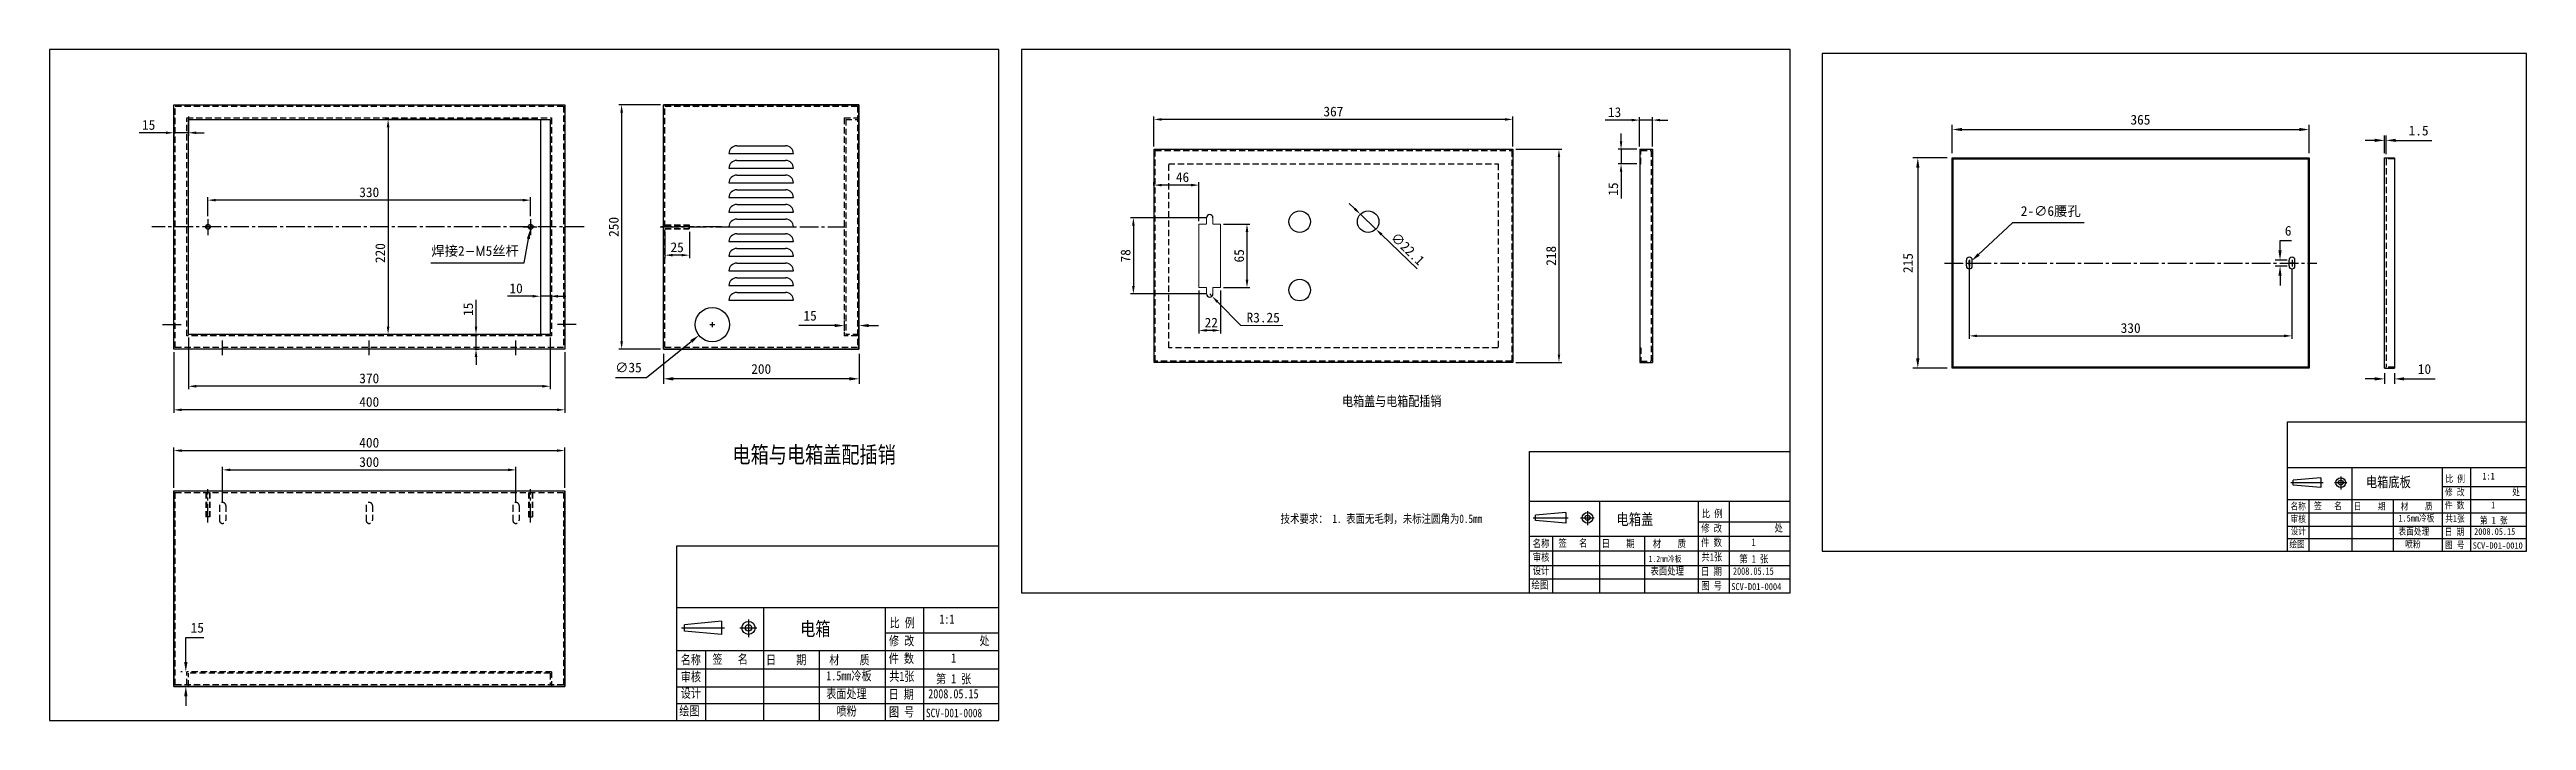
# Model space of a CAD drawing. Header units: millimetres. Extents: x 10108 to 12641, y -37267 to -36581.
import ezdxf

# ---------------------------------------------------------------- set-up
doc = ezdxf.new("R2010")
doc.units = ezdxf.units.MM
doc.linetypes.add('CENTER2', pattern=[28.575, 19.05, -3.175, 3.175, -3.175])
doc.linetypes.add('DASHED2', pattern=[9.525, 6.35, -3.175])
doc.layers.add('sol', color=7, linetype='Continuous', lineweight=20)
doc.styles.add('宋体', font='', dxfattribs={"width": 0.8})
doc.styles.get('宋体').set_extended_font_data('SimSun')
doc.dimstyles.new('Copy of 1', dxfattribs={"dimtxt": 15, "dimasz": 10, "dimexe": 8, "dimexo": 8, "dimgap": 6, "dimtad": 1, "dimtoh": 1, "dimtxsty": 'Standard', "dimcen": 2.5, "dimclrd": 5, "dimclre": 5, "dimclrt": 256, "dimadec": 0, "dimazin": 0, "dimtfac": 1, "dimtofl": 0, "dimtmove": 0, "dimatfit": 3, "dimfxl": 1, "dimarcsym": 0})
doc.dimstyles.new('ISO-25', dxfattribs={"dimtxt": 5, "dimasz": 4, "dimexe": 1.25, "dimexo": 1, "dimgap": 1, "dimtad": 1, "dimtoh": 1, "dimtxsty": 'Standard', "dimcen": 2.5, "dimclrd": 5, "dimclre": 5, "dimadec": 0, "dimazin": 0, "dimtfac": 1, "dimtmove": 0, "dimatfit": 3, "dimfxl": 1, "dimlwd": 9, "dimlwe": 9, "dimarcsym": 0})
doc.dimstyles.new('ISO-25$0', dxfattribs={"dimtxt": 2.5, "dimasz": 1.5, "dimexe": 1.25, "dimexo": 0.625, "dimtad": 1, "dimdec": 1, "dimzin": 1, "dimdsep": 46, "dimtxsty": 'Standard', "dimcen": 2.5, "dimclrd": 6, "dimclre": 6, "dimclrt": 6, "dimadec": 0, "dimazin": 0, "dimtfac": 1, "dimtdec": 4, "dimtmove": 0, "dimatfit": 3, "dimfxl": 1, "dimtolj": 1, "dimtzin": 0, "dimlwd": 9, "dimlwe": 9, "dimarcsym": 0})
doc.dimstyles.new('ISO-25$3', dxfattribs={"dimtxt": 5, "dimasz": 5, "dimexe": 3, "dimexo": 0.1, "dimtad": 1, "dimtih": 1, "dimtoh": 1, "dimdsep": 46, "dimtxsty": 'Standard', "dimcen": 2.5, "dimclrd": 5, "dimclre": 5, "dimadec": 0, "dimazin": 0, "dimtfac": 1, "dimtmove": 0, "dimatfit": 3, "dimfxl": 1, "dimarcsym": 0})

msp = doc.modelspace()

# ---------------------------------------------------------------- texts
at = {"color": 0, "style": '宋体', "width": 0.8}
for s, height, p in [('电箱盖与电箱配插销', 10.3371, (11429.874, -36945.461)), ('电箱与电箱盖配插销', 17.012, (10806.364, -37003.618)), ('电箱底板', 10.5337, (12477.009, -37028.394)), ('修 改', 7.0225, (12557.95, -37036.974)), ('比 例', 7.0225, (12558.417, -37023.262)), ('技术要求： 1. 表面无毛刺，未标注圆角为0.5mm', 8.61427, (11367.031, -37064.966)), ('电箱盖', 11.4913, (11710.571, -37067.051)), ('比 例', 7.6609, (11797.74, -37059.175)), ('名称', 7.0225, (12399.899, -37051.342)), ('签   名', 7.0225, (12423.993, -37050.95)), ('日    期', 7.0225, (12464.557, -37051.342)), ('材    质', 7.0225, (12512.589, -37051.459)), ('件 数', 7.0225, (12557.762, -37050.352)), ('1', 7.022, (12605.061, -37050.133)), ('名称', 7.6609, (11624.811, -37089.807)), ('签   名', 7.6609, (11651.094, -37089.379)), ('日    期', 7.6609, (11695.346, -37089.807)), ('材    质', 7.6609, (11747.745, -37089.935)), ('件 数', 7.6609, (11797.025, -37088.727)), ('修 改', 7.6609, (11797.23, -37074.133)), ('1', 7.661, (11848.624, -37088.488)), ('比 例', 9.463, (10967.131, -37171.748)), ('电箱', 14.1945, (10875.621, -37180.368)), ('修 改', 9.463, (10966.501, -37190.224)), ('名称', 9.463, (10753.523, -37209.586)), ('签   名', 9.463, (10785.989, -37209.057)), ('日    期', 9.463, (10840.651, -37209.586)), ('材    质', 9.463, (10905.376, -37209.744)), ('件 数', 9.463, (10966.248, -37208.252)), ('1', 9.463, (11029.985, -37207.956))]:
    msp.add_text(s, height=height, dxfattribs=at).set_placement(p)
at = {"style": '宋体', "width": 0.8}
for s, height, p in [('1:1', 7.0225, (12596.194, -37020.553)), ('处', 7.022, (12626.593, -37036.807)), ('审核', 7.0225, (12399.899, -37064.261)), ('1.5mm冷板', 7.0225, (12510.299, -37063.569)), ('共1张', 7.0225, (12558.122, -37063.966)), ('第 1 张', 7.0225, (12593.574, -37065.796)), ('处', 7.661, (11872.113, -37073.95)), ('绘图', 7.0225, (12398.765, -37090.226)), ('设计', 7.0225, (12399.899, -37076.761)), ('表面处理', 7.0225, (12510.299, -37077.123)), ('喷粉', 7.0225, (12517.262, -37090.197)), ('图 号', 7.0225, (12557.881, -37090.964)), ('日 期', 7.0225, (12557.656, -37077.549)), ('2008.05.15', 7.0225, (12587.708, -37077.203)), ('设计', 7.6609, (11624.811, -37117.537)), ('审核', 7.6609, (11624.811, -37103.9)), ('1.2mm冷板', 6.1287, (11743.226, -37104.761)), ('表面处理', 7.6609, (11745.247, -37117.932)), ('共1张', 7.6609, (11797.418, -37103.579)), ('日 期', 7.6609, (11796.909, -37118.396)), ('2008.05.15', 7.6609, (11829.693, -37118.019)), ('第 1 张', 7.6609, (11836.092, -37105.574)), ('绘图', 7.6609, (11623.574, -37132.226)), ('图 号', 7.6609, (11797.155, -37133.031)), ('1:1', 9.463, (11018.036, -37168.097)), ('处', 9.463, (11059, -37189.999)), ('设计', 9.463, (10753.523, -37243.839)), ('审核', 9.463, (10753.523, -37226.995)), ('表面处理', 9.463, (10902.291, -37244.327)), ('1.5mm冷板', 9.463, (10902.291, -37226.061)), ('共1张', 9.463, (10966.733, -37226.597)), ('日 期', 9.463, (10966.105, -37244.9)), ('2008.05.15', 9.463, (11006.601, -37244.435)), ('第 1 张', 9.463, (11014.505, -37229.062)), ('绘图', 9.463, (10751.994, -37261.984)), ('喷粉', 9.463, (10912.88, -37262.14)), ('图 号', 9.463, (10966.409, -37262.978))]:
    msp.add_text(s, height=height, dxfattribs=at).set_placement(p)
at = {"lineweight": 15, "style": '宋体', "width": 0.8}
for s, height, p in [('SCV-D01-0010', 6.52975, (12586.252, -37091.311)), ('SCV-D01-0004', 7.12337, (11827.924, -37133.651)), ('SCV-D01-0008', 8.79905, (11004.258, -37263.744))]:
    msp.add_text(s, height=height, dxfattribs=at).set_placement(p)

# ---------------------------------------------------------------- blocks, each defined once
blk = doc.blocks.new('*D1694')
at = {"color": 5, "lineweight": -2, "transparency": 16777216}
for p, q in [((12389.2, -36786.1), (12389.2, -36776.1)), ((12389.2, -36776.1), (12400.8, -36776.1)), ((12396.4, -36796.1), (12384.2, -36796.1)), ((12396.4, -36802.1), (12384.2, -36802.1)), ((12389.2, -36812.1), (12389.2, -36822.1))]:
    blk.add_line(p, q, dxfattribs=at)
at = {"color": 5, "transparency": 16777216}
for points in [[(12387.5, -36786.1), (12390.8, -36786.1), (12389.2, -36796.1)], [(12387.5, -36812.1), (12390.8, -36812.1), (12389.2, -36802.1)]]:
    blk.add_solid(points, dxfattribs=at)
at = {"layer": 'Defpoints', "color": 0, "transparency": 16777216}
for p in [(12389.2, -36796.1), (12401.4, -36796.1), (12401.4, -36802.1)]:
    blk.add_point(p, dxfattribs=at)
at = {"transparency": 16777216, "insert": (12397.5, -36766.1), "char_height": 10, "attachment_point": 5}
blk.add_mtext('6', dxfattribs=at)
blk = doc.blocks.new('*D1670')
at = {"color": 5, "lineweight": -2, "transparency": 16777216}
for p, q in [((12115.7, -36757.8), (12080.9, -36790.2)), ((12188.7, -36757.8), (12115.7, -36757.8)), ((12068.9, -36799.1), (12073.9, -36799.1)), ((12071.4, -36801.6), (12071.4, -36796.6))]:
    blk.add_line(p, q, dxfattribs=at)
at = {"color": 5, "transparency": 16777216}
blk.add_solid([(12079.8, -36789), (12082.1, -36791.4), (12073.6, -36797)], dxfattribs=at)
at = {"layer": 'Defpoints', "color": 0, "transparency": 16777216}
for p in [(12069.2, -36801.1), (12073.6, -36797)]:
    blk.add_point(p, dxfattribs=at)
at = {"transparency": 16777216, "insert": (12154.7, -36746.4), "char_height": 10, "attachment_point": 5}
blk.add_mtext('2-∅6{\\fSimSun|b0|i0|c134|p54;腰孔}', dxfattribs=at)
blk = doc.blocks.new('*D1695')
at = {"color": 5, "lineweight": -2, "transparency": 16777216}
for p, q in [((12048.9, -36691.6), (12013.7, -36691.6)), ((12018.7, -36701.6), (12018.7, -36896.6)), ((12048.9, -36906.6), (12013.7, -36906.6))]:
    blk.add_line(p, q, dxfattribs=at)
at = {"color": 5, "transparency": 16777216}
for points in [[(12017, -36701.6), (12020.4, -36701.6), (12018.7, -36691.6)], [(12017, -36896.6), (12020.4, -36896.6), (12018.7, -36906.6)]]:
    blk.add_solid(points, dxfattribs=at)
at = {"layer": 'Defpoints', "color": 0, "transparency": 16777216}
for p in [(12053.9, -36691.6), (12018.7, -36906.6), (12053.9, -36906.6)]:
    blk.add_point(p, dxfattribs=at)
at = {"transparency": 16777216, "insert": (12008.7, -36799.1), "char_height": 10, "attachment_point": 5, "rotation": 90}
blk.add_mtext('215', dxfattribs=at)
blk = doc.blocks.new('*D1696')
at = {"color": 5, "lineweight": -2, "transparency": 16777216}
for p, q in [((12053.9, -36686.6), (12053.9, -36657.5)), ((12063.9, -36662.5), (12408.9, -36662.5)), ((12418.9, -36686.6), (12418.9, -36657.5))]:
    blk.add_line(p, q, dxfattribs=at)
at = {"color": 5, "transparency": 16777216}
for points in [[(12063.9, -36660.8), (12063.9, -36664.1), (12053.9, -36662.5)], [(12408.9, -36660.8), (12408.9, -36664.1), (12418.9, -36662.5)]]:
    blk.add_solid(points, dxfattribs=at)
at = {"layer": 'Defpoints', "color": 0, "transparency": 16777216}
for p in [(12418.9, -36662.5), (12053.9, -36691.6), (12418.9, -36691.6)]:
    blk.add_point(p, dxfattribs=at)
at = {"transparency": 16777216, "insert": (12246.4, -36652.5), "char_height": 10, "attachment_point": 5}
blk.add_mtext('365', dxfattribs=at)
blk = doc.blocks.new('*D1697')
at = {"color": 5, "lineweight": -2, "transparency": 16777216}
for p, q in [((12486.1, -36917.6), (12476.1, -36917.6)), ((12496.1, -36911.6), (12496.1, -36922.6)), ((12506.1, -36911.6), (12506.1, -36922.6)), ((12516.1, -36917.6), (12547.8, -36917.6))]:
    blk.add_line(p, q, dxfattribs=at)
at = {"color": 5, "transparency": 16777216}
for points in [[(12486.1, -36915.9), (12486.1, -36919.2), (12496.1, -36917.6)], [(12516.1, -36915.9), (12516.1, -36919.2), (12506.1, -36917.6)]]:
    blk.add_solid(points, dxfattribs=at)
at = {"layer": 'Defpoints', "color": 0, "transparency": 16777216}
for p in [(12496.1, -36906.6), (12506.1, -36906.6), (12506.1, -36917.6)]:
    blk.add_point(p, dxfattribs=at)
at = {"transparency": 16777216, "insert": (12536.9, -36907.6), "char_height": 10, "attachment_point": 5}
blk.add_mtext('10', dxfattribs=at)
blk = doc.blocks.new('*D1698')
at = {"color": 5, "lineweight": -2, "transparency": 16777216}
for p, q in [((12486.1, -36673.6), (12476.1, -36673.6)), ((12496.1, -36686.6), (12496.1, -36668.6)), ((12497.6, -36687.6), (12497.6, -36668.6)), ((12507.6, -36673.6), (12544.3, -36673.6))]:
    blk.add_line(p, q, dxfattribs=at)
at = {"color": 5, "transparency": 16777216}
for points in [[(12486.1, -36671.9), (12486.1, -36675.2), (12496.1, -36673.6)], [(12507.6, -36671.9), (12507.6, -36675.2), (12497.6, -36673.6)]]:
    blk.add_solid(points, dxfattribs=at)
at = {"layer": 'Defpoints', "color": 0, "transparency": 16777216}
for p in [(12497.6, -36673.6), (12496.1, -36691.6), (12497.6, -36692.6)]:
    blk.add_point(p, dxfattribs=at)
at = {"transparency": 16777216, "insert": (12530.9, -36663.6), "char_height": 10, "attachment_point": 5}
blk.add_mtext('1.5', dxfattribs=at)
blk = doc.blocks.new('*D1699')
at = {"color": 5, "lineweight": -2, "transparency": 16777216}
for p, q in [((11237.5, -36679.7), (11237.5, -36649.1)), ((11596.5, -36652.1), (11245.5, -36652.1)), ((11604.5, -36679.7), (11604.5, -36649.1))]:
    blk.add_line(p, q, dxfattribs=at)
at = {"color": 5, "transparency": 16777216}
for points in [[(11245.5, -36650.8), (11245.5, -36653.5), (11237.5, -36652.1)], [(11596.5, -36650.8), (11596.5, -36653.5), (11604.5, -36652.1)]]:
    blk.add_solid(points, dxfattribs=at)
at = {"layer": 'Defpoints', "color": 0, "transparency": 16777216}
for p in [(11237.5, -36652.1), (11237.5, -36682.7), (11604.5, -36682.7)]:
    blk.add_point(p, dxfattribs=at)
at = {"transparency": 16777216, "insert": (11421, -36644.1), "char_height": 10, "attachment_point": 5}
blk.add_mtext('367', dxfattribs=at)
blk = doc.blocks.new('*D1700')
at = {"color": 5, "lineweight": -2, "transparency": 16777216}
for p, q in [((11607.5, -36682.7), (11654.7, -36682.7)), ((11651.7, -36690.7), (11651.7, -36892.7)), ((11607.5, -36900.7), (11654.7, -36900.7))]:
    blk.add_line(p, q, dxfattribs=at)
at = {"color": 5, "transparency": 16777216}
for points in [[(11650.4, -36690.7), (11653, -36690.7), (11651.7, -36682.7)], [(11650.4, -36892.7), (11653, -36892.7), (11651.7, -36900.7)]]:
    blk.add_solid(points, dxfattribs=at)
at = {"layer": 'Defpoints', "color": 0, "transparency": 16777216}
for p in [(11604.5, -36682.7), (11604.5, -36900.7), (11651.7, -36900.7)]:
    blk.add_point(p, dxfattribs=at)
at = {"transparency": 16777216, "insert": (11643.7, -36791.7), "char_height": 10, "attachment_point": 5, "rotation": 90}
blk.add_mtext('218', dxfattribs=at)
blk = doc.blocks.new('*D1701')
at = {"color": 5, "lineweight": -2, "transparency": 16777216}
for p, q in [((11726.2, -36652.8), (11698.9, -36652.8)), ((11734.2, -36679.7), (11734.2, -36649.8)), ((11747.2, -36652.8), (11734.2, -36652.8)), ((11747.2, -36679.7), (11747.2, -36649.8)), ((11755.2, -36652.8), (11763.2, -36652.8))]:
    blk.add_line(p, q, dxfattribs=at)
at = {"color": 5, "transparency": 16777216}
for points in [[(11726.2, -36651.5), (11726.2, -36654.1), (11734.2, -36652.8)], [(11755.2, -36651.5), (11755.2, -36654.1), (11747.2, -36652.8)]]:
    blk.add_solid(points, dxfattribs=at)
at = {"layer": 'Defpoints', "color": 0, "transparency": 16777216}
for p in [(11734.2, -36652.8), (11734.2, -36682.7), (11747.2, -36682.7)]:
    blk.add_point(p, dxfattribs=at)
at = {"transparency": 16777216, "insert": (11708.6, -36644.8), "char_height": 10, "attachment_point": 5}
blk.add_mtext('13', dxfattribs=at)
blk = doc.blocks.new('*D1702')
at = {"color": 5, "lineweight": -2, "transparency": 16777216}
for p, q in [((11715.2, -36674.7), (11715.2, -36666.7)), ((11731.2, -36682.7), (11712.2, -36682.7)), ((11731.2, -36697.7), (11712.2, -36697.7)), ((11715.2, -36682.7), (11715.2, -36697.7)), ((11715.2, -36705.7), (11715.2, -36733))]:
    blk.add_line(p, q, dxfattribs=at)
at = {"color": 5, "transparency": 16777216}
for points in [[(11713.9, -36674.7), (11716.5, -36674.7), (11715.2, -36682.7)], [(11713.9, -36705.7), (11716.5, -36705.7), (11715.2, -36697.7)]]:
    blk.add_solid(points, dxfattribs=at)
at = {"layer": 'Defpoints', "color": 0, "transparency": 16777216}
for p in [(11715.2, -36682.7), (11734.2, -36682.7), (11734.2, -36697.7)]:
    blk.add_point(p, dxfattribs=at)
at = {"transparency": 16777216, "insert": (11707.2, -36723.4), "char_height": 10, "attachment_point": 5, "rotation": 90}
blk.add_mtext('15', dxfattribs=at)
blk = doc.blocks.new('*D1671')
at = {"color": 5, "lineweight": -2, "transparency": 16777216}
for p, q in [((12071.4, -36802.1), (12071.4, -36876.6)), ((12401.4, -36805.1), (12401.4, -36876.6)), ((12079.4, -36873.6), (12393.4, -36873.6))]:
    blk.add_line(p, q, dxfattribs=at)
at = {"color": 5, "transparency": 16777216}
for points in [[(12079.4, -36872.2), (12079.4, -36874.9), (12071.4, -36873.6)], [(12393.4, -36872.2), (12393.4, -36874.9), (12401.4, -36873.6)]]:
    blk.add_solid(points, dxfattribs=at)
at = {"layer": 'Defpoints', "color": 0, "transparency": 16777216}
for p in [(12071.4, -36799.1), (12401.4, -36802.1), (12401.4, -36873.6)]:
    blk.add_point(p, dxfattribs=at)
at = {"transparency": 16777216, "insert": (12236.4, -36865.6), "char_height": 10, "attachment_point": 5}
blk.add_mtext('330', dxfattribs=at)
blk = doc.blocks.new('*D1672')
at = {"color": 5, "lineweight": -2, "transparency": 16777216}
for p, q in [((11237.5, -36719.7), (11237.5, -36716.3)), ((11275.5, -36719.3), (11245.5, -36719.3)), ((11283.5, -36756.2), (11283.5, -36716.3))]:
    blk.add_line(p, q, dxfattribs=at)
at = {"color": 5, "transparency": 16777216}
for points in [[(11245.5, -36718), (11245.5, -36720.7), (11237.5, -36719.3)], [(11275.5, -36718), (11275.5, -36720.7), (11283.5, -36719.3)]]:
    blk.add_solid(points, dxfattribs=at)
at = {"layer": 'Defpoints', "color": 0, "transparency": 16777216}
for p in [(11237.5, -36719.3), (11237.5, -36722.7), (11283.5, -36759.2)]:
    blk.add_point(p, dxfattribs=at)
at = {"transparency": 16777216, "insert": (11266.7, -36711.3), "char_height": 10, "attachment_point": 5}
blk.add_mtext('46', dxfattribs=at)
blk = doc.blocks.new('*D1703')
at = {"color": 5, "lineweight": -2, "transparency": 16777216}
for p, q in [((11291.5, -36752.7), (11213.4, -36752.7)), ((11216.4, -36760.7), (11216.4, -36822.7)), ((11291.5, -36830.7), (11213.4, -36830.7))]:
    blk.add_line(p, q, dxfattribs=at)
at = {"color": 5, "transparency": 16777216}
for points in [[(11215.1, -36760.7), (11217.8, -36760.7), (11216.4, -36752.7)], [(11215.1, -36822.7), (11217.8, -36822.7), (11216.4, -36830.7)]]:
    blk.add_solid(points, dxfattribs=at)
at = {"layer": 'Defpoints', "color": 0, "transparency": 16777216}
for p in [(11294.5, -36752.7), (11216.4, -36830.7), (11294.5, -36830.7)]:
    blk.add_point(p, dxfattribs=at)
at = {"transparency": 16777216, "insert": (11203.4, -36791.7), "char_height": 10, "attachment_point": 2, "rotation": 90}
blk.add_mtext('78', dxfattribs=at)
blk = doc.blocks.new('*D1704')
at = {"color": 5, "lineweight": -2, "transparency": 16777216}
for p, q in [((11283.5, -36827.2), (11283.5, -36871)), ((11305.5, -36827.2), (11305.5, -36871)), ((11297.5, -36868), (11291.5, -36868))]:
    blk.add_line(p, q, dxfattribs=at)
at = {"color": 5, "transparency": 16777216}
for points in [[(11291.5, -36866.6), (11291.5, -36869.3), (11283.5, -36868)], [(11297.5, -36866.6), (11297.5, -36869.3), (11305.5, -36868)]]:
    blk.add_solid(points, dxfattribs=at)
at = {"layer": 'Defpoints', "color": 0, "transparency": 16777216}
for p in [(11283.5, -36824.2), (11305.5, -36824.2), (11283.5, -36868)]:
    blk.add_point(p, dxfattribs=at)
at = {"transparency": 16777216, "insert": (11302.9, -36860), "char_height": 10, "attachment_point": 6}
blk.add_mtext('22', dxfattribs=at)
blk = doc.blocks.new('*D1705')
at = {"color": 5, "lineweight": -2, "transparency": 16777216}
for p, q in [((11308.5, -36759.2), (11335.6, -36759.2)), ((11332.6, -36767.2), (11332.6, -36816.2)), ((11308.5, -36824.2), (11335.6, -36824.2))]:
    blk.add_line(p, q, dxfattribs=at)
at = {"color": 5, "transparency": 16777216}
for points in [[(11331.3, -36767.2), (11334, -36767.2), (11332.6, -36759.2)], [(11331.3, -36816.2), (11334, -36816.2), (11332.6, -36824.2)]]:
    blk.add_solid(points, dxfattribs=at)
at = {"layer": 'Defpoints', "color": 0, "transparency": 16777216}
for p in [(11305.5, -36759.2), (11305.5, -36824.2), (11332.6, -36824.2)]:
    blk.add_point(p, dxfattribs=at)
at = {"transparency": 16777216, "insert": (11324.6, -36791.7), "char_height": 10, "attachment_point": 5, "rotation": 90}
blk.add_mtext('65', dxfattribs=at)
blk = doc.blocks.new('*D1706')
at = {"color": 5, "lineweight": 9, "transparency": 16777216}
for p, q in [((11294.5, -36830.7), (11296.8, -36833)), ((11326.2, -36862.9), (11302.4, -36838.7)), ((11369.2, -36862.9), (11326.2, -36862.9))]:
    blk.add_line(p, q, dxfattribs=at)
at = {"color": 5, "transparency": 16777216}
blk.add_solid([(11303.4, -36837.8), (11301.5, -36839.7), (11296.8, -36833)], dxfattribs=at)
at = {"layer": 'Defpoints', "color": 0, "transparency": 16777216}
for p in [(11294.5, -36830.7), (11296.8, -36833)]:
    blk.add_point(p, dxfattribs=at)
at = {"color": 0, "transparency": 16777216, "insert": (11349.2, -36854.9), "char_height": 10, "attachment_point": 5}
blk.add_mtext('R3.25', dxfattribs=at)
blk = doc.blocks.new('*D1673')
at = {"color": 5, "lineweight": -2, "transparency": 16777216}
for p, q in [((10735.8, -36892.1), (10735.8, -36922.5)), ((10935.8, -36892.1), (10935.8, -36922.5)), ((10925.8, -36917.5), (10745.8, -36917.5))]:
    blk.add_line(p, q, dxfattribs=at)
at = {"color": 5, "transparency": 16777216}
for points in [[(10745.8, -36915.8), (10745.8, -36919.2), (10735.8, -36917.5)], [(10925.8, -36915.8), (10925.8, -36919.2), (10935.8, -36917.5)]]:
    blk.add_solid(points, dxfattribs=at)
at = {"layer": 'Defpoints', "color": 0, "transparency": 16777216}
for p in [(10735.8, -36887.1), (10935.8, -36887.1), (10735.8, -36917.5)]:
    blk.add_point(p, dxfattribs=at)
at = {"transparency": 16777216, "insert": (10835.8, -36907.5), "char_height": 10, "attachment_point": 5}
blk.add_mtext('200', dxfattribs=at)
blk = doc.blocks.new('*D1707')
at = {"color": 5, "lineweight": -2, "transparency": 16777216}
for p, q in [((10920.8, -36868.6), (10920.8, -36858)), ((10935.8, -36882.1), (10935.8, -36858)), ((10910.8, -36863), (10874.1, -36863)), ((10945.8, -36863), (10955.8, -36863))]:
    blk.add_line(p, q, dxfattribs=at)
at = {"color": 5, "transparency": 16777216}
for points in [[(10910.8, -36861.4), (10910.8, -36864.7), (10920.8, -36863)], [(10945.8, -36861.4), (10945.8, -36864.7), (10935.8, -36863)]]:
    blk.add_solid(points, dxfattribs=at)
at = {"layer": 'Defpoints', "color": 0, "transparency": 16777216}
for p in [(10920.8, -36873.6), (10935.8, -36863), (10935.8, -36887.1)]:
    blk.add_point(p, dxfattribs=at)
at = {"transparency": 16777216, "insert": (10885.8, -36853), "char_height": 10, "attachment_point": 5}
blk.add_mtext('15', dxfattribs=at)
blk = doc.blocks.new('*D1708')
at = {"color": 5, "lineweight": -2, "transparency": 16777216}
for p, q in [((10737.3, -36767.1), (10737.3, -36794)), ((10762.3, -36767.1), (10762.3, -36794)), ((10754.3, -36791), (10745.3, -36791))]:
    blk.add_line(p, q, dxfattribs=at)
at = {"color": 5, "transparency": 16777216}
for points in [[(10745.3, -36789.7), (10745.3, -36792.3), (10737.3, -36791)], [(10754.3, -36789.7), (10754.3, -36792.3), (10762.3, -36791)]]:
    blk.add_solid(points, dxfattribs=at)
at = {"layer": 'Defpoints', "color": 0, "transparency": 16777216}
for p in [(10737.3, -36764.1), (10762.3, -36764.1), (10737.3, -36791)]:
    blk.add_point(p, dxfattribs=at)
at = {"transparency": 16777216, "insert": (10749.8, -36783), "char_height": 10, "attachment_point": 5}
blk.add_mtext('25', dxfattribs=at)
blk = doc.blocks.new('*D1709')
at = {"color": 5, "lineweight": -2, "transparency": 16777216}
for p, q in [((10732.8, -36637.1), (10690, -36637.1)), ((10693, -36645.1), (10693, -36879.1)), ((10732.8, -36887.1), (10690, -36887.1))]:
    blk.add_line(p, q, dxfattribs=at)
at = {"color": 5, "transparency": 16777216}
for points in [[(10691.7, -36645.1), (10694.4, -36645.1), (10693, -36637.1)], [(10691.7, -36879.1), (10694.4, -36879.1), (10693, -36887.1)]]:
    blk.add_solid(points, dxfattribs=at)
at = {"layer": 'Defpoints', "color": 0, "transparency": 16777216}
for p in [(10735.8, -36637.1), (10693, -36887.1), (10735.8, -36887.1)]:
    blk.add_point(p, dxfattribs=at)
at = {"transparency": 16777216, "insert": (10685, -36762.1), "char_height": 10, "attachment_point": 5, "rotation": 90}
blk.add_mtext('250', dxfattribs=at)
blk = doc.blocks.new('*D1710')
at = {"color": 5, "lineweight": -2, "transparency": 16777216}
for p, q in [((10718.3, -36916), (10764.3, -36879.3)), ((10783.3, -36862.1), (10788.3, -36862.1)), ((10785.8, -36864.6), (10785.8, -36859.6)), ((10686.7, -36916), (10718.3, -36916))]:
    blk.add_line(p, q, dxfattribs=at)
at = {"color": 5, "transparency": 16777216}
blk.add_solid([(10763.2, -36877.9), (10765.3, -36880.6), (10772.1, -36873)], dxfattribs=at)
at = {"layer": 'Defpoints', "color": 0, "transparency": 16777216}
for p in [(10799.4, -36851.2), (10772.1, -36873)]:
    blk.add_point(p, dxfattribs=at)
at = {"transparency": 16777216, "insert": (10700, -36906), "char_height": 10, "attachment_point": 5}
blk.add_mtext('∅35', dxfattribs=at)
blk = doc.blocks.new('*D1733')
at = {"color": 5, "lineweight": -2, "transparency": 16777216}
for p, q in [((11442.8, -36743.5), (11437, -36738)), ((11448.6, -36749.1), (11464.5, -36764.4)), ((11506.8, -36805), (11470.3, -36769.9))]:
    blk.add_line(p, q, dxfattribs=at)
at = {"color": 5, "transparency": 16777216}
for points in [[(11443.7, -36742.5), (11441.9, -36744.5), (11448.6, -36749.1)], [(11471.2, -36768.9), (11469.3, -36770.9), (11464.5, -36764.4)]]:
    blk.add_solid(points, dxfattribs=at)
at = {"layer": 'Defpoints', "color": 0, "transparency": 16777216}
for p in [(11448.6, -36749.1), (11464.5, -36764.4)]:
    blk.add_point(p, dxfattribs=at)
at = {"transparency": 16777216, "insert": (11497, -36784.5), "char_height": 10, "attachment_point": 5, "rotation": 316.137}
blk.add_mtext('∅22.1', dxfattribs=at)
blk = doc.blocks.new('*D1686')
at = {"color": 5, "lineweight": -2, "transparency": 16777216}
for p, q in [((10593.3, -36798.8), (10597.7, -36774.4)), ((10597.4, -36762.1), (10602.4, -36762.1)), ((10599.9, -36764.6), (10599.9, -36759.6)), ((10498, -36798.8), (10593.3, -36798.8))]:
    blk.add_line(p, q, dxfattribs=at)
at = {"color": 5, "transparency": 16777216}
blk.add_solid([(10596.1, -36774.1), (10599.4, -36774.7), (10599.5, -36764.5)], dxfattribs=at)
at = {"layer": 'Defpoints', "color": 0, "transparency": 16777216}
for p in [(10599.5, -36764.5), (10600.4, -36759.6)]:
    blk.add_point(p, dxfattribs=at)
at = {"transparency": 16777216, "insert": (10543.2, -36787.2), "char_height": 10, "attachment_point": 5}
blk.add_mtext('{\\fSimSun|b0|i0|c134|p6;焊接2\\Ftxt.shx|c1;-M\\fSimSun|b0|i0|c134|p6;5丝杆}', dxfattribs=at)
blk = doc.blocks.new('*D1687')
at = {"color": 5, "lineweight": -2, "transparency": 16777216}
for p, q in [((10234.9, -36890.1), (10234.9, -36952.2)), ((10634.9, -36890.1), (10634.9, -36952.2)), ((10626.9, -36949.2), (10242.9, -36949.2))]:
    blk.add_line(p, q, dxfattribs=at)
at = {"color": 5, "transparency": 16777216}
for points in [[(10242.9, -36947.9), (10242.9, -36950.6), (10234.9, -36949.2)], [(10626.9, -36947.9), (10626.9, -36950.6), (10634.9, -36949.2)]]:
    blk.add_solid(points, dxfattribs=at)
at = {"layer": 'Defpoints', "color": 0, "transparency": 16777216}
for p in [(10234.9, -36887.1), (10634.9, -36887.1), (10234.9, -36949.2)]:
    blk.add_point(p, dxfattribs=at)
at = {"transparency": 16777216, "insert": (10434.9, -36941.2), "char_height": 10, "attachment_point": 5}
blk.add_mtext('400', dxfattribs=at)
blk = doc.blocks.new('*D1688')
at = {"color": 5, "lineweight": -2, "transparency": 16777216}
for p, q in [((10544.1, -36864.1), (10544.1, -36836.8)), ((10542.9, -36872.1), (10547.1, -36872.1)), ((10544.1, -36887.1), (10544.1, -36872.1)), ((10542.9, -36887.1), (10547.1, -36887.1)), ((10544.1, -36895.1), (10544.1, -36903.1))]:
    blk.add_line(p, q, dxfattribs=at)
at = {"color": 5, "transparency": 16777216}
for points in [[(10542.8, -36864.1), (10545.4, -36864.1), (10544.1, -36872.1)], [(10542.8, -36895.1), (10545.4, -36895.1), (10544.1, -36887.1)]]:
    blk.add_solid(points, dxfattribs=at)
at = {"layer": 'Defpoints', "color": 0, "transparency": 16777216}
for p in [(10539.9, -36872.1), (10539.9, -36887.1), (10544.1, -36887.1)]:
    blk.add_point(p, dxfattribs=at)
at = {"transparency": 16777216, "insert": (10536.1, -36846.4), "char_height": 10, "attachment_point": 5, "rotation": 90}
blk.add_mtext('15', dxfattribs=at)
blk = doc.blocks.new('*D1689')
at = {"color": 5, "lineweight": -2, "transparency": 16777216}
for p, q in [((10234.9, -36649.3), (10234.9, -36668.8)), ((10249.9, -36649.3), (10249.9, -36668.8)), ((10226.9, -36665.8), (10199.6, -36665.8)), ((10249.9, -36665.8), (10234.9, -36665.8)), ((10257.9, -36665.8), (10265.9, -36665.8))]:
    blk.add_line(p, q, dxfattribs=at)
at = {"color": 5, "transparency": 16777216}
for points in [[(10226.9, -36664.5), (10226.9, -36667.1), (10234.9, -36665.8)], [(10257.9, -36664.5), (10257.9, -36667.1), (10249.9, -36665.8)]]:
    blk.add_solid(points, dxfattribs=at)
at = {"layer": 'Defpoints', "color": 0, "transparency": 16777216}
for p in [(10234.9, -36646.3), (10249.9, -36646.3), (10234.9, -36665.8)]:
    blk.add_point(p, dxfattribs=at)
at = {"transparency": 16777216, "insert": (10209.3, -36657.8), "char_height": 10, "attachment_point": 5}
blk.add_mtext('15', dxfattribs=at)
blk = doc.blocks.new('*D1690')
at = {"color": 5, "lineweight": -2, "transparency": 16777216}
for p, q in [((10609.9, -36745.1), (10609.9, -36836)), ((10619.9, -36745.1), (10619.9, -36836)), ((10601.9, -36833), (10576.3, -36833)), ((10619.9, -36833), (10609.9, -36833)), ((10627.9, -36833), (10635.9, -36833))]:
    blk.add_line(p, q, dxfattribs=at)
at = {"color": 5, "transparency": 16777216}
for points in [[(10601.9, -36831.7), (10601.9, -36834.4), (10609.9, -36833)], [(10627.9, -36831.7), (10627.9, -36834.4), (10619.9, -36833)]]:
    blk.add_solid(points, dxfattribs=at)
at = {"layer": 'Defpoints', "color": 0, "transparency": 16777216}
for p in [(10609.9, -36742.1), (10619.9, -36742.1), (10619.9, -36833)]:
    blk.add_point(p, dxfattribs=at)
at = {"transparency": 16777216, "insert": (10585.1, -36825), "char_height": 10, "attachment_point": 5}
blk.add_mtext('10', dxfattribs=at)
blk = doc.blocks.new('*D1734')
at = {"color": 5, "lineweight": -2, "transparency": 16777216}
for p, q in [((10269.9, -36751.1), (10269.9, -36731.7)), ((10599.9, -36751.1), (10599.9, -36731.7)), ((10591.9, -36734.7), (10277.9, -36734.7))]:
    blk.add_line(p, q, dxfattribs=at)
at = {"color": 5, "transparency": 16777216}
for points in [[(10277.9, -36733.4), (10277.9, -36736.1), (10269.9, -36734.7)], [(10591.9, -36733.4), (10591.9, -36736.1), (10599.9, -36734.7)]]:
    blk.add_solid(points, dxfattribs=at)
at = {"layer": 'Defpoints', "color": 0, "transparency": 16777216}
for p in [(10269.9, -36734.7), (10269.9, -36754.1), (10599.9, -36754.1)]:
    blk.add_point(p, dxfattribs=at)
at = {"transparency": 16777216, "insert": (10434.9, -36726.7), "char_height": 10, "attachment_point": 5}
blk.add_mtext('330', dxfattribs=at)
blk = doc.blocks.new('*D1735')
at = {"color": 5, "lineweight": -2, "transparency": 16777216}
for p, q in [((10606.9, -36652.1), (10451.2, -36652.1)), ((10454.2, -36660.1), (10454.2, -36864.1)), ((10606.9, -36872.1), (10451.2, -36872.1))]:
    blk.add_line(p, q, dxfattribs=at)
at = {"color": 5, "transparency": 16777216}
for points in [[(10452.8, -36660.1), (10455.5, -36660.1), (10454.2, -36652.1)], [(10452.8, -36864.1), (10455.5, -36864.1), (10454.2, -36872.1)]]:
    blk.add_solid(points, dxfattribs=at)
at = {"layer": 'Defpoints', "color": 0, "transparency": 16777216}
for p in [(10609.9, -36652.1), (10454.2, -36872.1), (10609.9, -36872.1)]:
    blk.add_point(p, dxfattribs=at)
at = {"transparency": 16777216, "insert": (10446.2, -36788.9), "char_height": 10, "attachment_point": 5, "rotation": 90}
blk.add_mtext('220', dxfattribs=at)
blk = doc.blocks.new('*D1736')
at = {"color": 5, "lineweight": -2, "transparency": 16777216}
for p, q in [((10249.9, -36875.1), (10249.9, -36928.1)), ((10619.9, -36875.1), (10619.9, -36928.1)), ((10611.9, -36925.1), (10257.9, -36925.1))]:
    blk.add_line(p, q, dxfattribs=at)
at = {"color": 5, "transparency": 16777216}
for points in [[(10257.9, -36923.8), (10257.9, -36926.5), (10249.9, -36925.1)], [(10611.9, -36923.8), (10611.9, -36926.5), (10619.9, -36925.1)]]:
    blk.add_solid(points, dxfattribs=at)
at = {"layer": 'Defpoints', "color": 0, "transparency": 16777216}
for p in [(10249.9, -36872.1), (10619.9, -36872.1), (10249.9, -36925.1)]:
    blk.add_point(p, dxfattribs=at)
at = {"transparency": 16777216, "insert": (10434.9, -36917.1), "char_height": 10, "attachment_point": 5}
blk.add_mtext('370', dxfattribs=at)
blk = doc.blocks.new('*D1737')
at = {"color": 5, "lineweight": -2, "transparency": 16777216}
for p, q in [((10247.3, -37207.2), (10247.3, -37182.2)), ((10247.3, -37182.2), (10265.6, -37182.2)), ((10239.9, -37232.2), (10252.3, -37232.2)), ((10243.4, -37217.2), (10242.3, -37217.2)), ((10247.3, -37242.2), (10247.3, -37252.2))]:
    blk.add_line(p, q, dxfattribs=at)
at = {"color": 5, "transparency": 16777216}
for points in [[(10245.6, -37207.2), (10249, -37207.2), (10247.3, -37217.2)], [(10245.6, -37242.2), (10249, -37242.2), (10247.3, -37232.2)]]:
    blk.add_solid(points, dxfattribs=at)
at = {"layer": 'Defpoints', "color": 0, "transparency": 16777216}
for p in [(10234.9, -37232.2), (10247.3, -37232.2), (10248.4, -37217.2)]:
    blk.add_point(p, dxfattribs=at)
at = {"transparency": 16777216, "insert": (10259, -37172.2), "char_height": 10, "attachment_point": 5}
blk.add_mtext('15', dxfattribs=at)
blk = doc.blocks.new('*D1738')
at = {"color": 5, "lineweight": -2, "transparency": 16777216}
for p, q in [((10234.9, -37029.2), (10234.9, -36987.9)), ((10242.9, -36990.9), (10626.9, -36990.9)), ((10634.9, -37029.2), (10634.9, -36987.9))]:
    blk.add_line(p, q, dxfattribs=at)
at = {"color": 5, "transparency": 16777216}
for points in [[(10242.9, -36989.6), (10242.9, -36992.3), (10234.9, -36990.9)], [(10626.9, -36989.6), (10626.9, -36992.3), (10634.9, -36990.9)]]:
    blk.add_solid(points, dxfattribs=at)
at = {"layer": 'Defpoints', "color": 0, "transparency": 16777216}
for p in [(10634.9, -36990.9), (10234.9, -37032.2), (10634.9, -37032.2)]:
    blk.add_point(p, dxfattribs=at)
at = {"transparency": 16777216, "insert": (10434.9, -36982.9), "char_height": 10, "attachment_point": 5}
blk.add_mtext('400', dxfattribs=at)
blk = doc.blocks.new('*D1739')
at = {"color": 5, "lineweight": -2, "transparency": 16777216}
for p, q in [((10284.9, -37044.2), (10284.9, -37007.7)), ((10292.9, -37010.7), (10576.9, -37010.7)), ((10584.9, -37044.2), (10584.9, -37007.7))]:
    blk.add_line(p, q, dxfattribs=at)
at = {"color": 5, "transparency": 16777216}
for points in [[(10292.9, -37009.3), (10292.9, -37012), (10284.9, -37010.7)], [(10576.9, -37009.3), (10576.9, -37012), (10584.9, -37010.7)]]:
    blk.add_solid(points, dxfattribs=at)
at = {"layer": 'Defpoints', "color": 0, "transparency": 16777216}
for p in [(10584.9, -37010.7), (10284.9, -37047.2), (10584.9, -37047.2)]:
    blk.add_point(p, dxfattribs=at)
at = {"transparency": 16777216, "insert": (10434.9, -37002.7), "char_height": 10, "attachment_point": 5}
blk.add_mtext('300', dxfattribs=at)

# ---------------------------------------------------------------- dimensions: what is measured, and where the dimension line sits
for base, p1, p2, angle, dimstyle, override, picture, middle in [((10234.931, -36665.817), (10249.931, -36646.258), (10234.931, -36646.258), 180, 'ISO-25$0', {"dimtxt": 10, "dimasz": 8, "dimexe": 3, "dimexo": 3, "dimgap": 3, "dimdec": 2, "dimzin": 8, "dimclrd": 5, "dimclre": 5, "dimclrt": 256, "dimtdec": 2, "dimtolj": 0, "dimtzin": 8, "dimlwd": 65534, "dimlwe": 65534}, '*D1689', (10209.264, -36665.817)), ((10454.162, -36872.087), (10609.931, -36652.087), (10609.931, -36872.087), 90, 'ISO-25$0', {"dimtxt": 10, "dimasz": 8, "dimexe": 3, "dimexo": 3, "dimgap": 3, "dimdec": 2, "dimzin": 8, "dimclrd": 5, "dimclre": 5, "dimclrt": 256, "dimtdec": 2, "dimtolj": 0, "dimtzin": 8, "dimlwd": 65534, "dimlwe": 65534}, '*D1735', (10454.162, -36788.861)), ((10693.042, -36887.087), (10735.766, -36637.087), (10735.766, -36887.087), 270, 'ISO-25$0', {"dimtxt": 10, "dimasz": 8, "dimexe": 3, "dimexo": 3, "dimgap": 3, "dimdec": 2, "dimzin": 8, "dimclrd": 5, "dimclre": 5, "dimclrt": 256, "dimtdec": 2, "dimtolj": 0, "dimtzin": 8, "dimlwd": 65534, "dimlwe": 65534}, '*D1709', (10693.042, -36762.087)), ((11715.19, -36682.707), (11734.25, -36697.707), (11734.25, -36682.707), 90, 'ISO-25$0', {"dimtxt": 10, "dimasz": 8, "dimexe": 3, "dimexo": 3, "dimgap": 3, "dimdec": 2, "dimzin": 8, "dimclrd": 5, "dimclre": 5, "dimclrt": 256, "dimtdec": 2, "dimtolj": 0, "dimtzin": 8, "dimlwd": 65534, "dimlwe": 65534}, '*D1702', (11715.19, -36723.374)), ((11237.532, -36719.334), (11283.532, -36759.207), (11237.532, -36722.707), 180, 'ISO-25$0', {"dimtxt": 10, "dimasz": 8, "dimexe": 3, "dimexo": 3, "dimgap": 3, "dimdec": 2, "dimzin": 8, "dimclrd": 5, "dimclre": 5, "dimclrt": 256, "dimtdec": 2, "dimtolj": 0, "dimtzin": 8, "dimlwd": 65534, "dimlwe": 65534}, '*D1672', (11266.745, -36719.334)), ((10619.931, -36833.044), (10609.931, -36742.087), (10619.931, -36742.087), 180, 'ISO-25$0', {"dimtxt": 10, "dimasz": 8, "dimexe": 3, "dimexo": 3, "dimgap": 3, "dimdec": 2, "dimzin": 8, "dimclrd": 5, "dimclre": 5, "dimclrt": 256, "dimtdec": 2, "dimtolj": 0, "dimtzin": 8, "dimlwd": 65534, "dimlwe": 65534}, '*D1690', (10585.098, -36833.044)), ((10544.094, -36887.087), (10539.931, -36872.087), (10539.931, -36887.087), 270, 'ISO-25$0', {"dimtxt": 10, "dimasz": 8, "dimexe": 3, "dimexo": 3, "dimgap": 3, "dimdec": 2, "dimzin": 8, "dimclrd": 5, "dimclre": 5, "dimclrt": 256, "dimtdec": 2, "dimtolj": 0, "dimtzin": 8, "dimlwd": 65534, "dimlwe": 65534}, '*D1688', (10544.094, -36846.421)), ((10935.766, -36863.048), (10920.766, -36873.587), (10935.766, -36887.087), 180, 'Copy of 1', {"dimtxt": 10, "dimexe": 5, "dimexo": 5, "dimgap": 5, "dimdsep": 46}, '*D1707', (10885.766, -36863.048)), ((10234.931, -36949.217), (10634.931, -36887.087), (10234.931, -36887.087), 180, 'ISO-25$0', {"dimtxt": 10, "dimasz": 8, "dimexe": 3, "dimexo": 3, "dimgap": 3, "dimdec": 2, "dimzin": 8, "dimclrd": 5, "dimclre": 5, "dimclrt": 256, "dimtdec": 2, "dimtolj": 0, "dimtzin": 8, "dimlwd": 65534, "dimlwe": 65534}, '*D1687', (10434.931, -36949.217)), ((10247.303, -37232.215), (10248.431, -37217.215), (10234.931, -37232.215), 90, 'Copy of 1', {"dimtxt": 10, "dimexe": 5, "dimexo": 5, "dimgap": 5, "dimdsep": 46}, '*D1737', (10258.97, -37182.215))]:
    dim = msp.add_linear_dim(base=base, p1=p1, p2=p2, angle=angle, dimstyle=dimstyle, override=override)
    dim.commit()
    dim.dimension.update_dxf_attribs({"geometry": picture, "text_midpoint": middle, "dimtype": 160})
for base, p1, p2, dimstyle, override, picture, middle in [((11237.532, -36652.137), (11604.532, -36682.707), (11237.532, -36682.707), 'ISO-25$0', {"dimtxt": 10, "dimasz": 8, "dimexe": 3, "dimexo": 3, "dimgap": 3, "dimdec": 2, "dimzin": 8, "dimclrd": 5, "dimclre": 5, "dimclrt": 256, "dimtdec": 2, "dimtolj": 0, "dimtzin": 8, "dimlwd": 65534, "dimlwe": 65534}, '*D1699', (11421.032, -36644.137)), ((11734.25, -36652.795), (11747.25, -36682.707), (11734.25, -36682.707), 'ISO-25$0', {"dimtxt": 10, "dimasz": 8, "dimexe": 3, "dimexo": 3, "dimgap": 3, "dimdec": 2, "dimzin": 8, "dimclrd": 5, "dimclre": 5, "dimclrt": 256, "dimtdec": 2, "dimtolj": 0, "dimtzin": 8, "dimlwd": 65534, "dimlwe": 65534}, '*D1701', (11708.583, -36644.795)), ((12497.586, -36673.551), (12496.086, -36691.566), (12497.586, -36692.566), 'Copy of 1', {"dimtxt": 10, "dimexe": 5, "dimexo": 5, "dimgap": 5, "dimdsep": 46}, '*D1698', (12530.919, -36663.551)), ((12401.436, -36873.576), (12071.436, -36799.082), (12401.436, -36802.051), 'ISO-25$0', {"dimtxt": 10, "dimasz": 8, "dimexe": 3, "dimexo": 3, "dimgap": 3, "dimdec": 2, "dimzin": 8, "dimclrd": 5, "dimclre": 5, "dimclrt": 256, "dimtdec": 2, "dimtolj": 0, "dimtzin": 8, "dimlwd": 65534, "dimlwe": 65534}, '*D1671', (12236.436, -36865.576)), ((12506.086, -36917.55), (12496.086, -36906.566), (12506.086, -36906.566), 'Copy of 1', {"dimtxt": 10, "dimexe": 5, "dimexo": 5, "dimgap": 5, "dimdsep": 46}, '*D1697', (12536.919, -36907.55)), ((10634.931, -36990.932), (10234.931, -37032.215), (10634.931, -37032.215), 'ISO-25$0', {"dimtxt": 10, "dimasz": 8, "dimexe": 3, "dimexo": 3, "dimgap": 3, "dimdec": 2, "dimzin": 8, "dimclrd": 5, "dimclre": 5, "dimclrt": 256, "dimtdec": 2, "dimtolj": 0, "dimtzin": 8, "dimlwd": 65534, "dimlwe": 65534}, '*D1738', (10434.931, -36982.932)), ((10584.931, -37010.667), (10284.931, -37047.215), (10584.931, -37047.215), 'ISO-25$0', {"dimtxt": 10, "dimasz": 8, "dimexe": 3, "dimexo": 3, "dimgap": 3, "dimdec": 2, "dimzin": 8, "dimclrd": 5, "dimclre": 5, "dimclrt": 256, "dimtdec": 2, "dimtolj": 0, "dimtzin": 8, "dimlwd": 65534, "dimlwe": 65534}, '*D1739', (10434.931, -37002.667))]:
    dim = msp.add_linear_dim(base=base, p1=p1, p2=p2, dimstyle=dimstyle, override=override)
    dim.commit()
    dim.dimension.update_dxf_attribs({"geometry": picture, "text_midpoint": middle})
for base, p1, p2, dimstyle, override, picture, middle in [((12418.936, -36662.47), (12053.936, -36691.566), (12418.936, -36691.566), 'Copy of 1', {"dimtxt": 10, "dimexe": 5, "dimexo": 5, "dimgap": 5, "dimdsep": 46}, '*D1696', (12246.436, -36662.47)), ((11283.532, -36867.962), (11305.532, -36824.207), (11283.532, -36824.207), 'ISO-25$0', {"dimtxt": 10, "dimasz": 8, "dimexe": 3, "dimexo": 3, "dimgap": 3, "dimdec": 2, "dimzin": 8, "dimclrd": 5, "dimclre": 5, "dimclrt": 256, "dimtdec": 2, "dimtolj": 0, "dimtzin": 8, "dimlwd": 65534, "dimlwe": 65534}, '*D1704', (11294.532, -36867.962))]:
    dim = msp.add_linear_dim(base=base, p1=p1, p2=p2, dimstyle=dimstyle, override=override)
    dim.commit()
    dim.dimension.update_dxf_attribs({"geometry": picture, "text_midpoint": middle, "dimtype": 160})
for base, p1, p2, angle, dimstyle, override, picture, middle in [((11651.703, -36900.707), (11604.532, -36682.707), (11604.532, -36900.707), 90, 'ISO-25$0', {"dimtxt": 10, "dimasz": 8, "dimexe": 3, "dimexo": 3, "dimgap": 3, "dimdec": 2, "dimzin": 8, "dimclrd": 5, "dimclre": 5, "dimclrt": 256, "dimtdec": 2, "dimtolj": 0, "dimtzin": 8, "dimlwd": 65534, "dimlwe": 65534}, '*D1700', (11643.703, -36791.707)), ((12018.69, -36906.566), (12053.936, -36691.566), (12053.936, -36906.566), 90, 'Copy of 1', {"dimtxt": 10, "dimexe": 5, "dimexo": 5, "dimgap": 5, "dimdsep": 46}, '*D1695', (12008.69, -36799.066)), ((10269.931, -36734.747), (10599.931, -36754.087), (10269.931, -36754.087), 180, 'ISO-25$0', {"dimtxt": 10, "dimasz": 8, "dimexe": 3, "dimexo": 3, "dimgap": 3, "dimdec": 2, "dimzin": 8, "dimclrd": 5, "dimclre": 5, "dimclrt": 256, "dimtdec": 2, "dimtolj": 0, "dimtzin": 8, "dimlwd": 65534, "dimlwe": 65534}, '*D1734', (10434.931, -36726.747)), ((11216.436, -36830.707), (11294.532, -36752.707), (11294.532, -36830.707), 90, 'ISO-25$0', {"dimtxt": 10, "dimasz": 8, "dimexe": 3, "dimexo": 3, "dimgap": 3, "dimdec": 2, "dimzin": 8, "dimclrd": 5, "dimclre": 5, "dimclrt": 256, "dimtdec": 2, "dimtolj": 0, "dimtzin": 8, "dimlwd": 65534, "dimlwe": 65534}, '*D1703', (11208.436, -36791.707)), ((10737.266, -36790.999), (10762.266, -36764.118), (10737.266, -36764.118), 180, 'ISO-25$0', {"dimtxt": 10, "dimasz": 8, "dimexe": 3, "dimexo": 3, "dimgap": 3, "dimdec": 2, "dimzin": 8, "dimclrd": 5, "dimclre": 5, "dimclrt": 256, "dimtdec": 2, "dimtolj": 0, "dimtzin": 8, "dimlwd": 65534, "dimlwe": 65534}, '*D1708', (10749.766, -36782.999)), ((11332.635, -36824.207), (11305.532, -36759.207), (11305.532, -36824.207), 90, 'ISO-25$0', {"dimtxt": 10, "dimasz": 8, "dimexe": 3, "dimexo": 3, "dimgap": 3, "dimdec": 2, "dimzin": 8, "dimclrd": 5, "dimclre": 5, "dimclrt": 256, "dimtdec": 2, "dimtolj": 0, "dimtzin": 8, "dimlwd": 65534, "dimlwe": 65534}, '*D1705', (11324.635, -36791.707)), ((12389.16, -36796.051), (12401.436, -36802.051), (12401.436, -36796.051), 90, 'Copy of 1', {"dimtxt": 10, "dimexe": 5, "dimexo": 5, "dimgap": 5, "dimdsep": 46}, '*D1694', (12397.494, -36766.051)), ((10249.931, -36925.117), (10619.931, -36872.087), (10249.931, -36872.087), 180, 'ISO-25$0', {"dimtxt": 10, "dimasz": 8, "dimexe": 3, "dimexo": 3, "dimgap": 3, "dimdec": 2, "dimzin": 8, "dimclrd": 5, "dimclre": 5, "dimclrt": 256, "dimtdec": 2, "dimtolj": 0, "dimtzin": 8, "dimlwd": 65534, "dimlwe": 65534}, '*D1736', (10434.931, -36917.117)), ((10735.766, -36917.485), (10935.766, -36887.087), (10735.766, -36887.087), 180, 'Copy of 1', {"dimtxt": 10, "dimexe": 5, "dimexo": 5, "dimgap": 5, "dimdsep": 46}, '*D1673', (10835.766, -36907.485))]:
    dim = msp.add_linear_dim(base=base, p1=p1, p2=p2, angle=angle, dimstyle=dimstyle, override=override)
    dim.commit()
    dim.dimension.update_dxf_attribs({"geometry": picture, "text_midpoint": middle})
dim = msp.add_diameter_dim_2p(p1=(11448.565, -36749.05), p2=(11464.499, -36764.364), dimstyle='ISO-25$3', override={"dimtxt": 10, "dimasz": 8, "dimexo": 3, "dimgap": 3, "dimtih": 0, "dimtoh": 0, "dimclrt": 256})
dim.commit()
dim.dimension.update_dxf_attribs({"geometry": '*D1733', "text_midpoint": (11496.96, -36784.466)})
for p1, p2, text, picture, middle in [((12069.242, -36801.127), (12073.631, -36797.036), '2-<>{\\fSimSun|b0|i0|c134|p54;腰孔}', '*D1670', (12154.729, -36757.799)), ((10600.375, -36759.627), (10599.488, -36764.548), '{\\fSimSun|b0|i0|c134|p6;焊接2\\Ftxt.shx|c1;-M\\fSimSun|b0|i0|c134|p6;5丝杆}', '*D1686', (10543.15, -36798.779))]:
    dim = msp.add_diameter_dim_2p(p1=p1, p2=p2, text=text, dimstyle='Copy of 1', override={"dimtxt": 10, "dimexe": 5, "dimexo": 5, "dimgap": 5, "dimdsep": 46})
    dim.commit()
    dim.dimension.update_dxf_attribs({"geometry": picture, "text_midpoint": middle, "dimtype": 163})
dim = msp.add_radius_dim(center=(11294.532, -36830.707), mpoint=(11296.809, -36833.026), dimstyle='ISO-25', override={"dimtxt": 10, "dimasz": 8, "dimexe": 3, "dimexo": 3, "dimgap": 3, "dimdsep": 46})
dim.commit()
dim.dimension.update_dxf_attribs({"geometry": '*D1706', "text_midpoint": (11349.165, -36862.914), "dimtype": 164})
dim = msp.add_diameter_dim_2p(p1=(10799.439, -36851.165), p2=(10772.093, -36873.01), dimstyle='Copy of 1', override={"dimtxt": 10, "dimexe": 5, "dimexo": 5, "dimgap": 5, "dimdsep": 46})
dim.commit()
dim.dimension.update_dxf_attribs({"geometry": '*D1710', "text_midpoint": (10700.006, -36915.951), "dimtype": 163})

# ---------------------------------------------------------------- linework, layer by layer
for p, q in [((10234.931, -36637.087), (10634.931, -36637.087)), ((10234.931, -36887.087), (10234.931, -36637.087)), ((10249.931, -36652.087), (10619.931, -36652.087)), ((10249.931, -36872.087), (10249.931, -36652.087)), ((10609.931, -36652.087), (10609.931, -36872.087)), ((10619.931, -36652.087), (10619.931, -36872.087)), ((10634.931, -36637.087), (10634.931, -36887.087)), ((10735.766, -36887.087), (10735.766, -36637.087)), ((10935.766, -36637.087), (10735.766, -36637.087)), ((10735.766, -36887.087), (10735.766, -36637.087)), ((10735.766, -36637.087), (10935.766, -36637.087)), ((10935.766, -36887.087), (10935.766, -36637.087)), ((10935.766, -36637.087), (10935.766, -36887.087)), ((11237.532, -36682.707), (11604.532, -36682.707)), ((11237.532, -36900.707), (11237.532, -36682.707)), ((11604.532, -36682.707), (11604.532, -36900.707)), ((11734.25, -36682.707), (11734.25, -36900.707)), ((11734.25, -36682.707), (11747.25, -36682.707)), ((11747.25, -36682.707), (11747.25, -36900.707)), ((12496.086, -36691.566), (12506.086, -36691.566)), ((12506.086, -36691.566), (12506.086, -36692.566)), ((12506.086, -36692.566), (12506.086, -36906.566)), ((12068.22, -36799.066), (12074.911, -36799.066)), ((12068.436, -36802.051), (12068.436, -36796.051)), ((12071.436, -36795.658), (12071.436, -36802.444)), ((12074.436, -36802.051), (12074.436, -36796.051)), ((12404.653, -36799.066), (12397.962, -36799.066)), ((12398.436, -36802.051), (12398.436, -36796.051)), ((12401.436, -36795.658), (12401.436, -36802.444)), ((12404.436, -36802.051), (12404.436, -36796.051)), ((10619.931, -36872.087), (10249.931, -36872.087)), ((10634.931, -36887.087), (10234.931, -36887.087)), ((10735.766, -36887.087), (10935.766, -36887.087)), ((10935.766, -36887.087), (10735.766, -36887.087)), ((11604.532, -36900.707), (11237.532, -36900.707)), ((11734.25, -36900.707), (11747.25, -36900.707)), ((12496.086, -36906.566), (12506.086, -36906.566)), ((12506.086, -36906.566), (12506.086, -36905.566)), ((12584.354, -37093.981), (12584.354, -37008.219)), ((10234.931, -37032.215), (10634.931, -37032.215)), ((10234.931, -37032.215), (10234.931, -37232.215)), ((10234.931, -37032.215), (10634.931, -37032.215)), ((10234.931, -37232.215), (10234.931, -37032.215)), ((10634.931, -37232.215), (10634.931, -37032.215)), ((10634.931, -37032.215), (10634.931, -37232.215)), ((11826.035, -37136.322), (11826.035, -37042.764)), ((12396.955, -37054.76), (12641.214, -37054.76)), ((12396.955, -37054.76), (12555.275, -37054.76)), ((12555.275, -37054.76), (12641.214, -37054.76)), ((12396.955, -37068.318), (12641.214, -37068.318)), ((12396.955, -37081.014), (12641.214, -37081.014)), ((11621.599, -37093.536), (11794.312, -37093.536)), ((11621.599, -37093.536), (11888.064, -37093.536)), ((11621.599, -37108.326), (11888.064, -37108.326)), ((11794.312, -37093.536), (11888.064, -37093.536)), ((11621.599, -37122.177), (11888.064, -37122.177)), ((11002.082, -37267.043), (11002.082, -37151.476)), ((10749.556, -37214.192), (10962.897, -37214.192)), ((10749.556, -37214.192), (11078.703, -37214.192)), ((10962.897, -37214.192), (11078.703, -37214.192)), ((10234.931, -37232.215), (10634.931, -37232.215)), ((10634.931, -37232.215), (10234.931, -37232.215)), ((10749.556, -37232.461), (11078.703, -37232.461)), ((10749.556, -37249.57), (11078.703, -37249.57))]:
    msp.add_line(p, q)
at = {"color": 4, "linetype": 'DASHED2'}
for p, q in [((10236.431, -36638.587), (10633.431, -36638.587)), ((10236.431, -36885.587), (10236.431, -36638.587)), ((10248.431, -36650.587), (10621.431, -36650.587)), ((10248.431, -36873.587), (10248.431, -36650.587)), ((10621.431, -36650.587), (10621.431, -36873.587)), ((10633.431, -36638.587), (10633.431, -36885.587)), ((10737.266, -36885.587), (10737.266, -36638.587)), ((10737.266, -36638.587), (10934.266, -36638.587)), ((10920.766, -36650.587), (10935.766, -36650.587)), ((10920.766, -36650.587), (10920.766, -36873.587)), ((10922.266, -36652.087), (10934.266, -36652.087)), ((10922.266, -36652.087), (10922.266, -36872.087)), ((10934.266, -36638.587), (10934.266, -36885.587)), ((11238.732, -36683.907), (11603.332, -36683.907)), ((11238.732, -36899.507), (11238.732, -36683.907)), ((11252.532, -36697.707), (11589.532, -36697.707)), ((11252.532, -36885.707), (11252.532, -36697.707)), ((11589.532, -36697.707), (11589.532, -36885.707)), ((11603.332, -36683.907), (11603.332, -36899.507)), ((11734.25, -36697.707), (11735.45, -36697.707)), ((11735.45, -36683.907), (11746.05, -36683.907)), ((11735.45, -36697.707), (11735.45, -36683.907)), ((11746.05, -36683.907), (11746.05, -36899.507)), ((12506.086, -36692.566), (12497.586, -36692.566)), ((10737.266, -36760.057), (10762.266, -36760.057)), ((10737.266, -36760.557), (10762.266, -36760.557)), ((10737.266, -36763.618), (10762.266, -36763.618)), ((10737.266, -36764.118), (10762.266, -36764.118)), ((10762.266, -36760.057), (10762.266, -36764.118)), ((10621.431, -36873.587), (10248.431, -36873.587)), ((10934.266, -36873.587), (10920.766, -36873.587)), ((10935.766, -36872.087), (10922.266, -36872.087)), ((10633.431, -36885.587), (10236.431, -36885.587)), ((10934.266, -36885.587), (10737.266, -36885.587)), ((11603.332, -36899.507), (11238.732, -36899.507)), ((11589.532, -36885.707), (11252.532, -36885.707)), ((11734.25, -36885.707), (11735.45, -36885.707)), ((11735.45, -36885.707), (11735.45, -36899.507)), ((11735.45, -36899.507), (11746.05, -36899.507)), ((12506.086, -36905.566), (12497.586, -36905.566)), ((10236.431, -37033.715), (10633.431, -37033.715)), ((10236.431, -37230.715), (10236.431, -37033.715)), ((10267.901, -37033.715), (10267.901, -37058.715)), ((10268.401, -37033.715), (10268.401, -37058.715)), ((10271.462, -37033.715), (10271.462, -37058.715)), ((10271.962, -37033.715), (10271.962, -37058.715)), ((10597.901, -37033.715), (10597.901, -37058.715)), ((10598.401, -37033.715), (10598.401, -37058.715)), ((10601.462, -37033.715), (10601.462, -37058.715)), ((10601.962, -37033.715), (10601.962, -37058.715)), ((10633.431, -37033.715), (10633.431, -37230.715)), ((10271.962, -37058.715), (10267.901, -37058.715)), ((10281.681, -37047.215), (10281.681, -37062.215)), ((10288.181, -37047.215), (10288.181, -37062.215)), ((10431.681, -37047.215), (10431.681, -37062.215)), ((10438.181, -37047.215), (10438.181, -37062.215)), ((10581.681, -37047.215), (10581.681, -37062.215)), ((10588.181, -37047.215), (10588.181, -37062.215)), ((10597.901, -37058.715), (10601.962, -37058.715)), ((10633.431, -37230.715), (10236.431, -37230.715)), ((10621.431, -37217.215), (10248.431, -37217.215)), ((10248.431, -37230.715), (10248.431, -37217.215)), ((10619.931, -37218.715), (10249.931, -37218.715)), ((10249.931, -37232.215), (10249.931, -37218.715)), ((10619.931, -37218.715), (10619.931, -37230.715)), ((10621.431, -37217.215), (10621.431, -37232.215))]:
    msp.add_line(p, q, dxfattribs=at)
at = {"ltscale": 5}
for p, q in [((10810.766, -36679.087), (10860.766, -36679.087)), ((10802.766, -36687.087), (10868.766, -36687.087)), ((10802.766, -36702.087), (10868.766, -36702.087)), ((10810.766, -36694.087), (10860.766, -36694.087)), ((10802.766, -36717.087), (10868.766, -36717.087)), ((10802.766, -36732.087), (10868.766, -36732.087)), ((10810.766, -36709.087), (10860.766, -36709.087)), ((10810.766, -36724.087), (10860.766, -36724.087)), ((10802.766, -36747.087), (10868.766, -36747.087)), ((10810.766, -36739.087), (10860.766, -36739.087)), ((10810.766, -36754.087), (10860.766, -36754.087)), ((10802.766, -36762.087), (10868.766, -36762.087)), ((10802.766, -36777.087), (10868.766, -36777.087)), ((10810.766, -36769.087), (10860.766, -36769.087)), ((10802.766, -36792.087), (10868.766, -36792.087)), ((10802.766, -36807.087), (10868.766, -36807.087)), ((10810.766, -36784.087), (10860.766, -36784.087)), ((10810.766, -36799.087), (10860.766, -36799.087)), ((10802.766, -36822.087), (10868.766, -36822.087)), ((10810.766, -36814.087), (10860.766, -36814.087)), ((10810.766, -36829.087), (10860.766, -36829.087)), ((10802.766, -36837.087), (10868.766, -36837.087))]:
    msp.add_line(p, q, dxfattribs=at)
at = {"color": 1, "linetype": 'CENTER2'}
for p, q in [((10269.931, -36754.087), (10269.931, -36770.657)), ((10599.931, -36754.087), (10599.931, -36770.657)), ((10654.78, -36762.087), (10212.655, -36762.087)), ((10277.593, -36762.087), (10268.554, -36762.087)), ((10592.269, -36762.087), (10606.309, -36762.087)), ((10732.33, -36762.087), (10921.223, -36762.087)), ((10795.425, -36762.087), (10733.791, -36762.087)), ((12045.961, -36799.066), (12426.969, -36799.066)), ((10223.353, -36862.087), (10244.795, -36862.087)), ((10284.931, -36893.236), (10284.931, -36878.355)), ((10434.931, -36893.236), (10434.931, -36878.355)), ((10584.931, -36893.236), (10584.931, -36878.355)), ((10646.509, -36862.087), (10625.067, -36862.087)), ((10269.931, -37064.378), (10269.931, -37030.241)), ((10599.931, -37064.378), (10599.931, -37030.241))]:
    msp.add_line(p, q, dxfattribs=at)
at = {"color": 0}
for p, q in [((12396.955, -36961.431), (12641.214, -36961.431)), ((12396.955, -37093.981), (12396.955, -36961.431)), ((11621.599, -37136.322), (11621.599, -36991.722)), ((11621.599, -36991.722), (11888.064, -36991.722)), ((12396.955, -37008.219), (12641.214, -37008.219)), ((12462.905, -37040.938), (12462.905, -37008.219)), ((12555.275, -37093.981), (12555.275, -37008.219)), ((12400.388, -37023.719), (12433.153, -37023.719)), ((12430.93, -37018.701), (12402.672, -37021.268)), ((12402.672, -37026.169), (12402.672, -37021.268)), ((12430.93, -37028.737), (12402.672, -37026.169)), ((12430.93, -37018.701), (12430.93, -37028.737)), ((12444.724, -37023.719), (12457.621, -37023.719)), ((12451.349, -37017.436), (12451.349, -37030.802)), ((12555.275, -37027.516), (12641.214, -37027.516)), ((11621.599, -37042.764), (11888.064, -37042.764)), ((11625.345, -37059.673), (11661.088, -37059.673)), ((11658.663, -37054.199), (11627.835, -37056.999)), ((11627.835, -37062.346), (11627.835, -37056.999)), ((11658.663, -37054.199), (11658.663, -37065.147)), ((11673.71, -37059.673), (11687.78, -37059.673)), ((11680.938, -37052.819), (11680.938, -37067.4)), ((11693.545, -37078.457), (11693.545, -37042.764)), ((11794.312, -37136.322), (11794.312, -37042.764)), ((12396.955, -37040.938), (12462.905, -37040.938)), ((12396.955, -37040.938), (12462.905, -37040.938)), ((12396.955, -37040.938), (12641.214, -37040.938)), ((12396.955, -37040.938), (12641.214, -37040.938)), ((12418.938, -37093.981), (12418.938, -37040.938)), ((12462.905, -37093.981), (12462.905, -37040.938)), ((12505.083, -37093.981), (12505.083, -37040.938)), ((11621.599, -37078.457), (11888.064, -37078.457)), ((11621.599, -37078.457), (11888.064, -37078.457)), ((11621.599, -37078.457), (11693.545, -37078.457)), ((11621.599, -37078.457), (11693.545, -37078.457)), ((11658.663, -37065.147), (11627.835, -37062.346)), ((11645.581, -37136.322), (11645.581, -37078.457)), ((11693.545, -37136.322), (11693.545, -37078.457)), ((11739.557, -37136.322), (11739.557, -37078.457)), ((11794.312, -37063.815), (11888.064, -37063.815)), ((10749.556, -37267.043), (10749.556, -37088.427)), ((10749.556, -37088.427), (11078.703, -37088.427)), ((10749.556, -37151.476), (11078.703, -37151.476)), ((10838.425, -37195.566), (10838.425, -37151.476)), ((10962.897, -37267.043), (10962.897, -37151.476)), ((10754.182, -37172.363), (10798.333, -37172.363)), ((10795.338, -37165.601), (10757.259, -37169.06)), ((10757.259, -37175.665), (10757.259, -37169.06)), ((10795.338, -37179.124), (10757.259, -37175.665)), ((10795.338, -37165.601), (10795.338, -37179.124)), ((10813.925, -37172.363), (10831.305, -37172.363)), ((10822.853, -37163.896), (10822.853, -37181.908)), ((10962.897, -37177.479), (11078.703, -37177.479)), ((10749.556, -37195.566), (11078.703, -37195.566)), ((10749.556, -37195.566), (11078.703, -37195.566)), ((10749.556, -37195.566), (10838.425, -37195.566)), ((10749.556, -37195.566), (10838.425, -37195.566)), ((10779.179, -37267.043), (10779.179, -37195.566)), ((10838.425, -37267.043), (10838.425, -37195.566)), ((10895.261, -37267.043), (10895.261, -37195.566))]:
    msp.add_line(p, q, dxfattribs=at)
for points in [[(11078.703, -37267.043), (11078.703, -36580.625), (10107.911, -36580.625), (10107.911, -37267.043)], [(11888.064, -37136.322), (11888.064, -36580.625), (11102.149, -36580.625), (11102.149, -37136.322)], [(12641.214, -37093.981), (12641.214, -36584.592), (11920.793, -36584.592), (11920.793, -37093.981)], [(12053.936, -36691.566), (12418.936, -36691.566), (12418.936, -36906.566), (12053.936, -36906.566)], [(12054.936, -36692.566), (12417.936, -36692.566), (12417.936, -36905.566), (12054.936, -36905.566)]]:
    msp.add_lwpolyline(points, close=True)
msp.add_lwpolyline([(12497.086, -36906.566), (12496.086, -36906.566), (12496.086, -36691.566), (12497.086, -36691.566)])
at = {"color": 4, "linetype": 'DASHED2'}
msp.add_lwpolyline([(12497.586, -36692.566), (12497.586, -36905.566)], dxfattribs=at)
for centre, radius in [((11386.532, -36756.707), 11.05), ((11456.532, -36756.707), 11.05), ((10269.931, -36762.087), 2.5), ((10599.931, -36762.087), 2.5), ((11386.532, -36826.707), 11.05), ((10785.766, -36862.087), 17.5)]:
    msp.add_circle(centre, radius)
at = {"color": 0}
for centre, radius in [((12451.349, -37023.719), 4.997), ((12451.349, -37023.719), 2.451), ((11680.938, -37059.673), 5.451), ((11680.938, -37059.673), 2.673), ((10822.853, -37172.363), 6.734), ((10822.853, -37172.363), 3.302)]:
    msp.add_circle(centre, radius, dxfattribs=at)
at = {"ltscale": 5}
for centre, start, end in [((10810.766, -36687.087), 90, 180), ((10860.766, -36687.087), 0, 90), ((10810.766, -36702.087), 90, 180), ((10860.766, -36702.087), 0, 90), ((10810.766, -36717.087), 90, 180), ((10810.766, -36732.087), 90, 180), ((10860.766, -36717.087), 0, 90), ((10860.766, -36732.087), 0, 90), ((10810.766, -36747.087), 90, 180), ((10810.766, -36762.087), 90, 180), ((10860.766, -36747.087), 0, 90), ((10860.766, -36762.087), 0, 90), ((10810.766, -36777.087), 90, 180), ((10860.766, -36777.087), 0, 90), ((10810.766, -36792.087), 90, 180), ((10810.766, -36807.087), 90, 180), ((10860.766, -36792.087), 0, 90), ((10860.766, -36807.087), 0, 90), ((10810.766, -36822.087), 90, 180), ((10810.766, -36837.087), 90, 180), ((10860.766, -36822.087), 0, 90), ((10860.766, -36837.087), 0, 90)]:
    msp.add_arc(centre, 8, start, end, dxfattribs=at)
for centre, radius, start, end in [((11294.532, -36752.707), 3.25, 0, 180), ((10269.931, -36762.087), 2.1, 90, 0), ((10599.931, -36762.087), 2.1, 180, 90), ((12071.436, -36796.051), 3, 0, 180), ((12071.436, -36802.051), 3, 180, 0), ((12401.436, -36796.051), 3, 0, 180), ((12401.436, -36802.051), 3, 180, 0), ((11294.532, -36830.707), 3.25, 180, 0)]:
    msp.add_arc(centre, radius, start, end)
at = {"color": 4, "linetype": 'DASHED2'}
for centre, start, end in [((10284.931, -37047.215), 0, 180), ((10284.931, -37062.215), 180, 0), ((10434.931, -37047.215), 0, 180), ((10434.931, -37062.215), 180, 0), ((10584.931, -37047.215), 0, 180), ((10584.931, -37062.215), 180, 0)]:
    msp.add_arc(centre, 3.25, start, end, dxfattribs=at)
at = {"layer": 'sol'}
for p, q in [((11291.282, -36752.707), (11291.282, -36759.207)), ((11297.782, -36752.707), (11297.782, -36759.207)), ((11283.532, -36824.207), (11283.532, -36759.207)), ((11283.532, -36759.207), (11291.032, -36759.207)), ((11298.032, -36759.207), (11305.532, -36759.207)), ((11305.532, -36824.207), (11305.532, -36759.207)), ((11283.532, -36824.207), (11291.282, -36824.207)), ((11291.282, -36830.707), (11291.282, -36824.207)), ((11297.782, -36824.207), (11305.532, -36824.207)), ((11297.782, -36830.707), (11297.782, -36824.207))]:
    msp.add_line(p, q, dxfattribs=at)

msp.set_redraw_order([(e.dxf.handle, doc.entitydb.next_handle()) for e in msp.query("TEXT MTEXT ATTDEF DIMENSION ARC_DIMENSION")])  # texts and dimensions are drawn at this point

doc.saveas('drawing.dxf')
